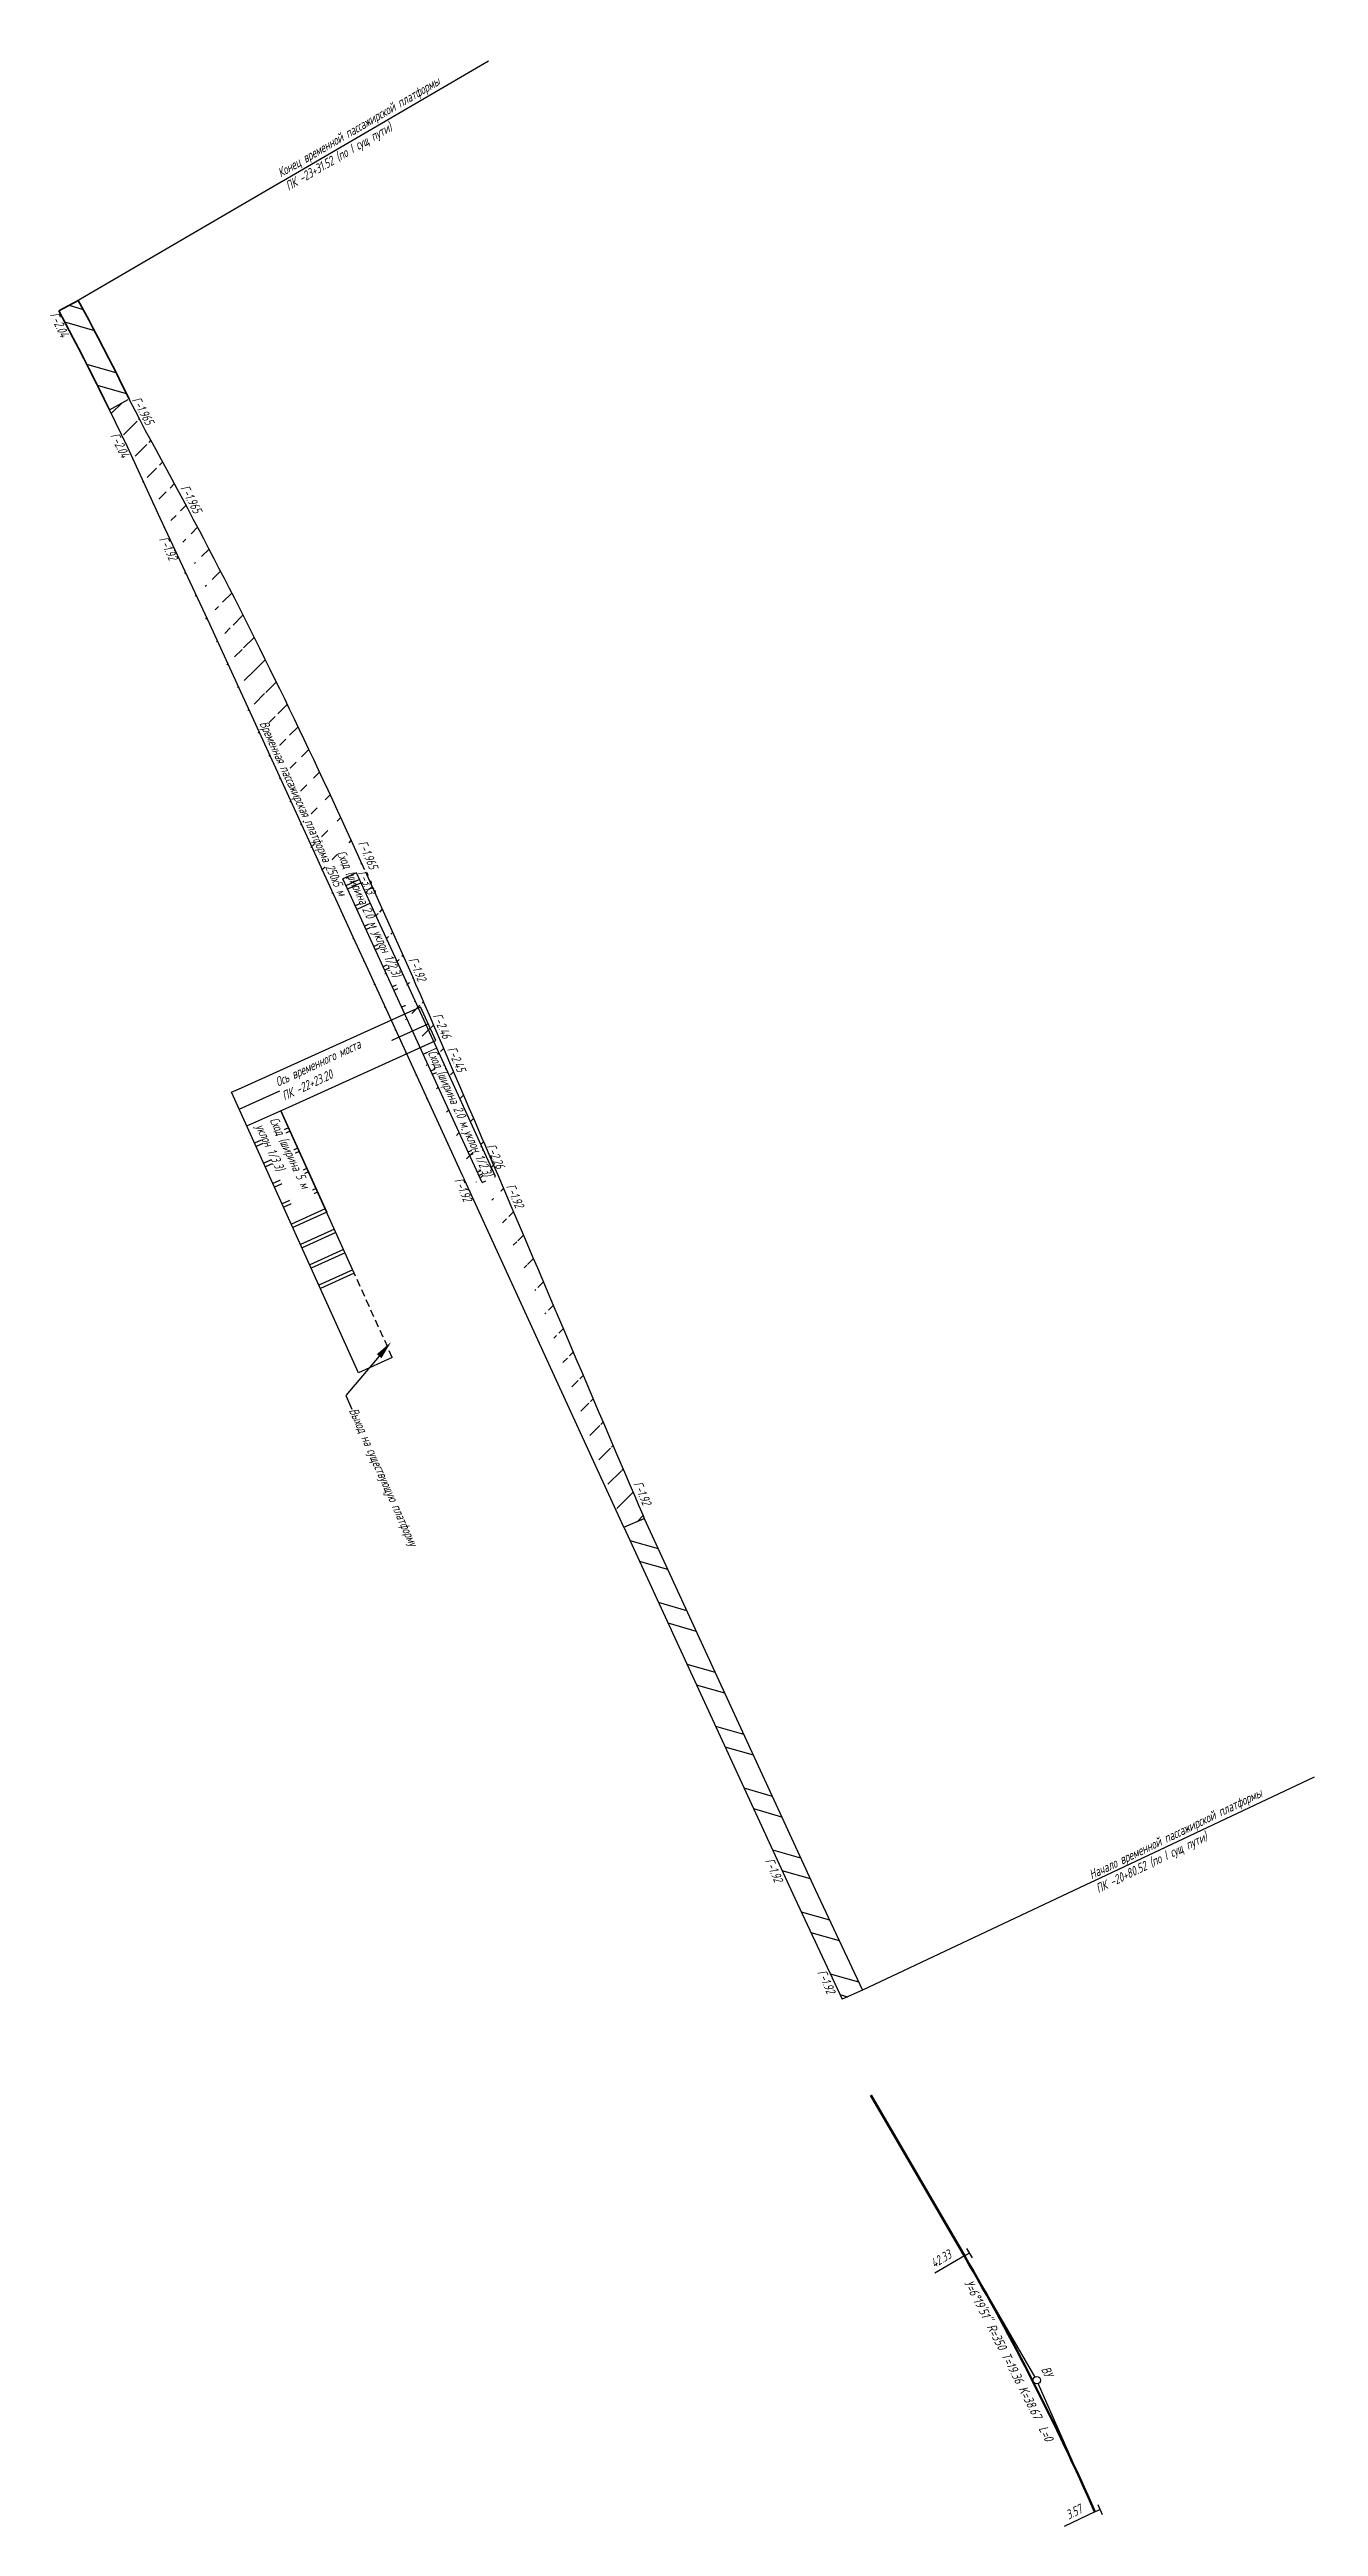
# Model space of a CAD drawing. Extents: x 8609 to 10186, y 10524 to 14399.
# Drawn here: x 9548.4 to 9719.2, y 12024.7 to 12358.2 of the extents above; entities that cross this region are included whole.
import ezdxf
from ezdxf import colors
from ezdxf.entities.mleader import LeaderData, LeaderLine
from ezdxf.math import Vec2, Vec3

# ---------------------------------------------------------------- set-up
doc = ezdxf.new("R2010")
doc.units = 0
doc.linetypes.add('ACAD_ISO10W100', pattern=[18, 12, -3, 0, -3])
doc.linetypes.add('DASHEDX2', pattern=[1.5, 1, -0.5])
for name, color, linetype, lineweight in [('29_Пути', 7, 'Continuous', 30), ('Зеленые временные иссо', 3, 'Continuous', 30), ('Зеленые параметры кривых', 3, 'Continuous', 30), ('Зеленые пути', 3, 'Continuous', 30), ('Зеленые пути габариты', 3, 'Continuous', 30), ('кресты здания и сооружения', 1, 'Continuous', 30)]:
    doc.layers.add(name, color=color, linetype=linetype, lineweight=lineweight)
doc.styles.get("Standard").update_dxf_attribs({"font": 'spds.shx', "width": 0.9, "oblique": 15, "height": 1.25})
doc.styles.add('Параметры кривых', font='SPDS.shx', dxfattribs={"oblique": 14.99999999999998, "height": 2.5})
doc.styles.add('СПДС', font='spds.shx', dxfattribs={"width": 0.9, "oblique": 15, "height": 2.5})
pattern_1 = [(164, (0, 0), (-1.91657544433455, -6.683892887283115), []), (164, (-1.589106500714479, 2.866824015500242), (-1.91657544433455, -6.683892887283115), [])]

msp = doc.modelspace()

# ---------------------------------------------------------------- texts
at = {"layer": 'Зеленые временные иссо', "color": 3, "lineweight": 30, "char_height": 1.25, "attachment_point": 1, "bg_fill": 3, "box_fill_scale": 1, "bg_fill_color": 256, "bg_fill_transparency": 0}
for s, width, insert, rotation in [('Конец временной пассажирской платформы\\PПК -23+31.52 (по I сущ пути)', 32.04328005443187, (9578.952248565462, 12342.03339940175), 30.30624110679352), ('Начало временной пассажирской платформы\\PПК -20+80.52 (по I сущ пути)', 32.92907101142553, (9688.175758246829, 12112.90918526593), 25.932516324786825)]:
    msp.add_mtext_dynamic_manual_height_columns(s, width=width, gutter_width=6.25, heights=[0], dxfattribs=dict(at, insert=insert, rotation=rotation))

# ---------------------------------------------------------------- blocks, each defined once
blk = doc.blocks.new('alignment_cc_sign')
at = {"color": 0, "linetype": 'ByBlock', "lineweight": -2}
for p, q in [((-1.5, 1.5), (1.5, 1.5)), ((0, 0), (0, 1.5))]:
    blk.add_line(p, q, dxfattribs=at)

# ---------------------------------------------------------------- hatches: boundary and pattern name
at = {"layer": 'Зеленые временные иссо'}
h = msp.add_hatch(dxfattribs=at)
h.set_pattern_fill('ANSI31', color=3)
h.set_pattern_definition([(45, (0, 0), (-2.245064030267288, 2.245064030267288), [])])
edge = h.paths.add_edge_path()
edge.add_line((9559.147609032123, 12311.14809610903), (9559.260912380554, 12310.91696338019))
edge.add_line((9559.260912380554, 12310.91696338019), (9559.914903027096, 12309.63079247527))
edge.add_line((9559.914903027096, 12309.63079247527), (9560.641340481472, 12308.24925264634))
edge.add_line((9560.641340481472, 12308.24925264634), (9561.326006934782, 12306.90324262776))
edge.add_line((9561.326006934782, 12306.90324262776), (9562.008524879, 12305.65914587393))
edge.add_line((9562.008524879, 12305.65914587393), (9562.733133223966, 12304.33369149086))
edge.add_line((9562.733133223966, 12304.33369149086), (9563.45574518183, 12303.00723943009))
edge.add_line((9563.45574518183, 12303.00723943009), (9564.176213468187, 12301.68006100785))
edge.add_line((9564.176213468187, 12301.68006100785), (9564.894833484585, 12300.35061397751))
edge.add_line((9564.894833484585, 12300.35061397751), (9565.611457129724, 12299.02116732664))
edge.add_line((9565.611457129724, 12299.02116732664), (9566.325813609801, 12297.69022941544))
edge.add_line((9566.325813609801, 12297.69022941544), (9567.036762206304, 12296.36006752521))
edge.add_line((9567.036762206304, 12296.36006752521), (9567.744889218498, 12295.0265945459))
edge.add_line((9567.744889218498, 12295.0265945459), (9568.611448292464, 12293.38931703288))
edge.add_line((9568.611448292464, 12293.38931703288), (9569.1553756256, 12292.35724978539))
edge.add_line((9569.1553756256, 12292.35724978539), (9569.855439347237, 12291.01994857355))
edge.add_line((9569.855439347237, 12291.01994857355), (9570.55383054428, 12289.68103287865))
edge.add_line((9570.55383054428, 12289.68103287865), (9571.248824859567, 12288.34189749065))
edge.add_line((9571.248824859567, 12288.34189749065), (9571.94069171731, 12287.00103160641))
edge.add_line((9571.94069171731, 12287.00103160641), (9572.63010287565, 12285.65712881295))
edge.add_line((9572.63010287565, 12285.65712881295), (9573.317517760228, 12284.3132277251))
edge.add_line((9573.317517760228, 12284.3132277251), (9574.00167286368, 12282.96785566306))
edge.add_line((9574.00167286368, 12282.96785566306), (9574.684099594155, 12281.61996310039))
edge.add_line((9574.684099594155, 12281.61996310039), (9575.36327131624, 12280.27259012456))
edge.add_line((9575.36327131624, 12280.27259012456), (9576.039450109523, 12278.92322447956))
edge.add_line((9576.039450109523, 12278.92322447956), (9576.713894417544, 12277.57134276747))
edge.add_line((9576.713894417544, 12277.57134276747), (9577.385086088363, 12276.21998360855))
edge.add_line((9577.385086088363, 12276.21998360855), (9578.053467890064, 12274.8662610639))
edge.add_line((9578.053467890064, 12274.8662610639), (9578.609132073005, 12273.73697586626))
edge.add_line((9578.609132073005, 12273.73697586626), (9579.384420900082, 12272.15446868512))
edge.add_line((9579.384420900082, 12272.15446868512), (9580.045691495623, 12270.7970187899))
edge.add_line((9580.045691495623, 12270.7970187899), (9580.704170188677, 12269.43915590922))
edge.add_line((9580.704170188677, 12269.43915590922), (9581.360785051118, 12268.07902512274))
edge.add_line((9581.360785051118, 12268.07902512274), (9582.015151806107, 12266.7184210773))
edge.add_line((9582.015151806107, 12266.7184210773), (9582.66664724105, 12265.35556845229))
edge.add_line((9582.66664724105, 12265.35556845229), (9583.316146708787, 12263.99271703458))
edge.add_line((9583.316146708787, 12263.99271703458), (9583.963155146574, 12262.62681033259))
edge.add_line((9583.963155146574, 12262.62681033259), (9584.608412087198, 12261.26249499249))
edge.add_line((9584.608412087198, 12261.26249499249), (9585.250178829208, 12259.89512261838))
edge.add_line((9585.250178829208, 12259.89512261838), (9585.89083077301, 12258.52699962276))
edge.add_line((9585.89083077301, 12258.52699962276), (9586.529355449988, 12257.15816234649))
edge.add_line((9586.529355449988, 12257.15816234649), (9587.16500130902, 12255.78808108362))
edge.add_line((9587.16500130902, 12255.78808108362), (9587.798783351305, 12254.41771455754))
edge.add_line((9587.798783351305, 12254.41771455754), (9588.430456184857, 12253.04559742305))
edge.add_line((9588.430456184857, 12253.04559742305), (9589.06000083104, 12251.67277106307))
edge.add_line((9589.06000083104, 12251.67277106307), (9589.687153969951, 12250.29762795434))
edge.add_line((9589.687153969951, 12250.29762795434), (9590.312951608908, 12248.92226864737))
edge.add_line((9590.312951608908, 12248.92226864737), (9590.936509386536, 12247.54744845926))
edge.add_line((9590.936509386536, 12247.54744845926), (9591.157440522642, 12247.05727970069))
edge.add_line((9556.52008862664, 12309.69257798809), (9559.019499082286, 12311.08497761035))
edge.add_line((9585.413059054887, 12247.20044155578), (9584.365436753062, 12249.48640658271))
edge.add_line((9584.365436753062, 12249.48640658271), (9569.747917279097, 12281.39499784419))
edge.add_line((9569.747917279097, 12281.39499784419), (9563.334265345624, 12295.11010258876))
edge.add_line((9563.334265345624, 12295.11010258876), (9558.943468703203, 12304.69014852176))
edge.add_line((9558.943468703203, 12304.69014852176), (9556.516779603677, 12309.69940859387))
edge.add_line((9625.730835956778, 12159.21809204304), (9615.384308468792, 12181.78518644625))
edge.add_line((9615.384308468792, 12181.78518644625), (9598.63357317151, 12218.35260884369))
edge.add_line((9598.63357317151, 12218.35260884369), (9591.31486249776, 12234.32240694096))
edge.add_line((9591.31486249776, 12234.32240694096), (9589.324253882663, 12238.66739452999))
edge.add_line((9589.324031358434, 12238.66729376028), (9587.24767215298, 12243.19759431))
edge.add_line((9587.24767215298, 12243.19759431), (9585.413059054887, 12247.20044155578))
edge.add_line((9590.122486644777, 12247.51373737194), (9587.845522818508, 12246.48153613697))
edge.add_line((9598.15631675619, 12223.72741806993), (9587.859453926201, 12246.48785143562))
edge.add_line((9591.157440522642, 12247.05727970069), (9597.283434059033, 12233.3581374815))
edge.add_line((9600.434068662771, 12224.75787731321), (9590.122486644777, 12247.51373737194))
edge.add_line((9597.283434059034, 12233.3581374815), (9597.715396512902, 12232.36875813171))
edge.add_line((9597.715396512902, 12232.36875813171), (9598.318103996782, 12230.9847240541))
edge.add_line((9598.318103996782, 12230.9847240541), (9598.919540218742, 12229.59802392772))
edge.add_line((9598.919540218742, 12229.59802392772), (9599.521339473426, 12228.20948694241))
edge.add_line((9599.521339473426, 12228.20948694241), (9600.121314578439, 12226.82285473797))
edge.add_line((9600.121314578439, 12226.82285473797), (9601.318754159338, 12224.04415520967))
edge.add_line((9601.318754159338, 12224.04415520967), (9601.916293329139, 12222.65522547542))
edge.add_line((9601.916293329139, 12222.65522547542), (9602.51363498237, 12221.26575668166))
edge.add_line((9602.51363498237, 12221.26575668166), (9604.301175924276, 12217.09382807395))
edge.add_line((9604.301175924276, 12217.09382807395), (9604.895520724342, 12215.70335907398))
edge.add_line((9604.895520724342, 12215.70335907398), (9605.49071683331, 12214.31190044272))
edge.add_line((9605.49071683331, 12214.31190044272), (9606.085520724342, 12212.92035907398))
edge.add_line((9606.085520724342, 12212.92035907398), (9606.638282163662, 12211.62557499696))
edge.add_line((9606.638282163662, 12211.62557499696), (9606.981978663149, 12210.82695660018))
edge.add_line((9606.981978663149, 12210.82695660018), (9607.577570231559, 12209.43890846509))
edge.add_line((9607.577570231559, 12209.43890846509), (9608.171913300142, 12208.05044130474))
edge.add_line((9608.171913300142, 12208.05044130474), (9608.767110125664, 12206.6609816593))
edge.add_line((9608.767110125664, 12206.6609816593), (9609.361913300143, 12205.27144130474))
edge.add_line((9609.361913300143, 12205.27144130474), (9610.54945411548, 12202.49251492417))
edge.add_line((9610.54945411548, 12202.49251492417), (9612.327995345551, 12198.32358938123))
edge.add_line((9612.327995345551, 12198.32358938123), (9612.919342046025, 12196.93412256739))
edge.add_line((9612.919342046025, 12196.93412256739), (9613.512799892847, 12195.54204768976))
edge.add_line((9613.512799892847, 12195.54204768976), (9614.104536991706, 12194.15266467561))
edge.add_line((9614.104536991706, 12194.15266467561), (9615.288342046026, 12191.37112256739))
edge.add_line((9615.288342046026, 12191.37112256739), (9615.880536991708, 12189.9806646756))
edge.add_line((9615.880536991708, 12189.9806646756), (9616.472342046025, 12188.5901225674))
edge.add_line((9616.472342046025, 12188.5901225674), (9616.779096806797, 12187.86869905774))
edge.add_line((9616.779096806797, 12187.86869905774), (9617.656428027196, 12185.80792057274))
edge.add_line((9617.656428027196, 12185.80792057274), (9618.248536991707, 12184.41766467561))
edge.add_line((9618.248536991707, 12184.41766467561), (9618.840342046025, 12183.0271225674))
edge.add_line((9618.840342046025, 12183.0271225674), (9619.433799892848, 12181.63504768976))
edge.add_line((9619.433799892848, 12181.63504768976), (9620.025536991705, 12180.24566467561))
edge.add_line((9620.025536991705, 12180.24566467561), (9620.617342046025, 12178.85512256739))
edge.add_line((9620.617342046025, 12178.85512256739), (9621.210995345555, 12177.46358938123))
edge.add_line((9621.210995345555, 12177.46358938123), (9621.802342046025, 12176.0741225674))
edge.add_line((9621.802342046025, 12176.0741225674), (9622.395995345554, 12174.68258938123))
edge.add_line((9622.395995345554, 12174.68258938123), (9622.988799892846, 12173.29204768976))
edge.add_line((9622.988799892846, 12173.29204768976), (9623.580536991707, 12171.9026646756))
edge.add_line((9623.580536991707, 12171.9026646756), (9624.173995345554, 12170.51158938123))
edge.add_line((9624.173995345554, 12170.51158938123), (9624.766799892846, 12169.12104768976))
edge.add_line((9624.766799892846, 12169.12104768976), (9625.952995345551, 12166.34058938123))
edge.add_line((9625.952995345551, 12166.34058938123), (9626.545799892847, 12164.95004768976))
edge.add_line((9626.545799892847, 12164.95004768976), (9627.211304387672, 12163.39186539358))
edge.add_line((9627.211304387672, 12163.39186539358), (9627.733123219186, 12162.16928971416))
edge.add_line((9627.733123219186, 12162.16928971416), (9628.325995345554, 12160.77958938123))
edge.add_line((9628.325995345554, 12160.77958938123), (9628.489501031812, 12160.39697481611))
edge.add_line((9598.156315909453, 12223.72640096221), (9598.536131817043, 12222.84502514994))
edge.add_line((9598.536131817043, 12222.84502514994), (9599.132943444292, 12221.45778511426))
edge.add_line((9599.132943444292, 12221.45778511426), (9599.729246411745, 12220.07073213331))
edge.add_line((9599.729246411745, 12220.07073213331), (9601.516062929773, 12215.90049425316))
edge.add_line((9601.516062929773, 12215.90049425316), (9602.109373143434, 12214.51244276399))
edge.add_line((9602.109373143434, 12214.51244276399), (9602.704879282172, 12213.12025907944))
edge.add_line((9602.704879282172, 12213.12025907944), (9603.29937368876, 12211.72944148821))
edge.add_line((9603.29937368876, 12211.72944148821), (9603.853336742373, 12210.43184198843))
edge.add_line((9603.853336742373, 12210.43184198843), (9604.198132490934, 12209.63066935985))
edge.add_line((9604.198132490934, 12209.63066935985), (9606.035844461121, 12205.34399008106))
edge.add_line((9600.434068662771, 12224.75787731321), (9600.832024838739, 12223.83440638734))
edge.add_line((9600.832024838739, 12223.83440638734), (9601.429436800205, 12222.44577209102))
edge.add_line((9601.429436800205, 12222.44577209102), (9602.026596722293, 12221.05672597399))
edge.add_line((9602.026596722293, 12221.05672597399), (9603.81401094504, 12216.8850931152))
edge.add_line((9603.81401094504, 12216.8850931152), (9604.408174882623, 12215.49504673503))
edge.add_line((9604.408174882623, 12215.49504673503), (9605.003425125838, 12214.10346150243))
edge.add_line((9605.003425125838, 12214.10346150243), (9605.598174882625, 12212.71204673503))
edge.add_line((9605.598174882625, 12212.71204673503), (9606.151146510922, 12211.41677017841))
edge.add_line((9606.151146510922, 12211.41677017841), (9606.49503527329, 12210.61770503669))
edge.add_line((9606.49503527329, 12210.61770503669), (9608.334664642483, 12206.33038088603))
edge.add_line((9606.035844461121, 12205.34399008106), (9608.333279055445, 12206.32978635048))
edge.add_line((9625.73083595678, 12159.21809204304), (9628.48950130881, 12160.39697416792))
h = msp.add_hatch(dxfattribs=at)
h.set_pattern_fill('ANSI32', color=2, scale=0.73, angle=119)
h.set_pattern_definition(pattern_1)
edge = h.paths.add_edge_path()
edge.add_line((9625.73083595678, 12159.21809204304), (9628.48950130881, 12160.39697416792))
edge.add_line((9628.491369737068, 12160.39785958842), (9651.50342461707, 12110.4390863829))
edge.add_line((9651.50342461707, 12110.4390863829), (9657.865309980549, 12096.88267761473))
edge.add_line((9625.73083595678, 12159.21809204304), (9648.747364083205, 12109.24960749689))
edge.add_line((9648.747364083205, 12109.24960749689), (9655.113791801388, 12095.68351951986))
edge.add_line((9657.865309980549, 12096.88267761473), (9655.113791801388, 12095.68351951986))

# ---------------------------------------------------------------- linework, layer by layer
at = {"color": 3, "lineweight": 30}
for p, q in [((9597.66623738222, 12230.06450572961), (9595.844651496624, 12229.23873802131)), ((9599.773039531705, 12220.66679593493), (9601.611534248348, 12221.455667678)), ((9599.981410539714, 12220.21211981914), (9601.819905255596, 12221.00099156188)), ((9604.772143713219, 12209.75424952139), (9606.610029083444, 12210.54443156535)), ((9604.980405706841, 12209.2996065335), (9606.81819945122, 12210.08998859652)), ((9606.01552617929, 12207.03990347279), (9607.833831539927, 12207.87282932183)), ((9606.223696548304, 12206.58546050453), (9608.042001907703, 12207.41838635301))]:
    msp.add_line(p, q, dxfattribs=at)
at = {"layer": '29_Пути', "color": 3, "lineweight": 35}
msp.add_line((9552.315157573104, 12324.42807647411), (9549.670019756893, 12323.01271576629), dxfattribs=at)
at = {"layer": 'Зеленые временные иссо', "color": 3}
for p, q in [((9574.275895451437, 12218.40776900522), (9598.354547610186, 12229.28266195633)), ((9580.6591933469, 12215.80285960878), (9600.429197179299, 12224.75567127044)), ((9572.955055545994, 12217.81129120354), (9574.275895451437, 12218.40776900522)), ((9580.606878353923, 12213.0157264661), (9576.049985830494, 12210.95788037615)), ((9580.812662962919, 12212.56003721376), (9576.25577043949, 12210.50219112381)), ((9581.841586007893, 12210.28159095205), (9577.284693484464, 12208.22374486209)), ((9582.047370616889, 12209.8259016997), (9577.49047809346, 12207.76805560975)), ((9583.076293661863, 12207.54745543799), (9578.519401138434, 12205.48960934804)), ((9583.282078270859, 12207.09176618565), (9578.72518574743, 12205.0339200957)), ((9584.311001315833, 12204.81331992393), (9579.754108792404, 12202.75547383398)), ((9584.516785924829, 12204.35763067159), (9579.9598934014, 12202.29978458164)), ((9585.545708969803, 12202.07918440988), (9580.988816446374, 12200.02133831993)), ((9585.751493578799, 12201.62349515753), (9581.19460105537, 12199.56564906758)), ((9586.780416623773, 12199.34504889582), (9582.223524100344, 12197.28720280587)), ((9586.986201232769, 12198.88935964348), (9582.42930870934, 12196.83151355353)), ((9588.015124277743, 12196.61091338176), (9583.458231754314, 12194.55306729181)), ((9588.220908886738, 12196.15522412942), (9583.66401636331, 12194.09737803947)), ((9589.249831931713, 12193.87677786771), (9584.692939408284, 12191.81893177776)), ((9589.455616540708, 12193.42108861537), (9584.89872401728, 12191.36324252541)), ((9594.580260842122, 12182.07573350427), (9590.023368318693, 12180.01788741432)), ((9657.865309980549, 12096.88267761473), (9655.113791801388, 12095.68351951986))]:
    msp.add_line(p, q, dxfattribs=at)
at = {"layer": 'Зеленые временные иссо', "color": 3, "linetype": 'ACAD_ISO10W100'}
msp.add_line((9573.983112385122, 12215.53476306727), (9599.395694942019, 12227.01082562117), dxfattribs=at)
at = {"layer": 'Зеленые временные иссо', "color": 3, "lineweight": 30}
for p, q in [((9598.731184491655, 12222.94017651393), (9600.569679212105, 12223.72904825863)), ((9606.661171184249, 12205.63043855284), (9608.479476541048, 12206.46336440013))]:
    msp.add_line(p, q, dxfattribs=at)
at = {"layer": 'Зеленые временные иссо', "color": 3, "lineweight": 35, "flags": 128}
msp.add_lwpolyline([(9549.670019756893, 12323.01271576629), (9551.073589353968, 12320.38961410861), (9551.626093913583, 12319.34349748101), (9552.336242617605, 12317.98355265404), (9553.040816129005, 12316.620640127), (9553.740943419623, 12315.25458716628), (9554.753278797252, 12313.25301533333), (9555.122184960828, 12312.51621094651), (9555.80509959379, 12311.14435596324), (9556.52008862664, 12309.69257798809)], dxfattribs=at)
at = {"layer": 'Зеленые временные иссо', "color": 3, "lineweight": 30}
for points in [[(9589.065806138076, 12244.03089426334), (9587.925908876452, 12246.51797702695)], [(9592.960299328626, 12240.33389366696), (9590.883940123173, 12244.86419421668)], [(9591.14216534353, 12239.50059371362), (9589.065806138076, 12244.03089426334)], [(9593.133125901977, 12235.15542446351), (9591.14251728688, 12239.50041205254)], [(9594.951389306194, 12235.98844198607), (9592.960780691097, 12240.3334295751)], [(9625.730835956778, 12159.21809204304), (9615.384308468792, 12181.78518644625), (9598.63357317151, 12218.35260884369), (9591.31486249776, 12234.32240694096)], [(9606.661171184249, 12205.63043855284), (9600.451878560676, 12219.18553471778), (9593.13302578288, 12235.15564296313)], [(9608.479476541048, 12206.46336440013), (9602.27018395211, 12220.01846058692), (9594.95118906938, 12235.98887898228)]]:
    msp.add_lwpolyline(points, dxfattribs=at)
at = {"layer": 'Зеленые временные иссо', "color": 3, "lineweight": 30, "flags": 128}
msp.add_lwpolyline([(9597.283434059034, 12233.3581374815), (9597.715396512902, 12232.36875813171), (9598.318103996782, 12230.9847240541), (9598.919540218742, 12229.59802392772), (9599.521339473426, 12228.20948694241), (9600.121314578439, 12226.82285473797), (9601.318754159338, 12224.04415520967), (9601.916293329139, 12222.65522547542), (9602.51363498237, 12221.26575668166), (9604.301175924276, 12217.09382807395), (9604.895520724342, 12215.70335907398), (9605.49071683331, 12214.31190044272), (9606.085520724342, 12212.92035907398), (9606.638282163662, 12211.62557499696), (9606.981978663149, 12210.82695660018), (9607.577570231559, 12209.43890846509), (9608.171913300142, 12208.05044130474), (9608.767110125664, 12206.6609816593), (9609.361913300143, 12205.27144130474), (9610.54945411548, 12202.49251492417), (9612.327995345551, 12198.32358938123), (9612.919342046025, 12196.93412256739), (9613.512799892847, 12195.54204768976), (9614.104536991706, 12194.15266467561), (9615.288342046026, 12191.37112256739), (9615.880536991708, 12189.9806646756), (9616.472342046025, 12188.5901225674), (9616.779096806797, 12187.86869905774), (9617.656428027196, 12185.80792057274), (9618.248536991707, 12184.41766467561), (9618.840342046025, 12183.0271225674), (9619.433799892848, 12181.63504768976), (9620.025536991705, 12180.24566467561), (9620.617342046025, 12178.85512256739), (9621.210995345555, 12177.46358938123), (9621.802342046025, 12176.0741225674), (9622.395995345554, 12174.68258938123), (9622.988799892846, 12173.29204768976), (9623.580536991707, 12171.9026646756), (9624.173995345554, 12170.51158938123), (9624.766799892846, 12169.12104768976), (9625.952995345551, 12166.34058938123), (9626.545799892847, 12164.95004768976), (9627.211304387672, 12163.39186539358), (9627.733123219186, 12162.16928971416), (9628.325995345554, 12160.77958938123), (9628.489501031812, 12160.39697481611)], dxfattribs=at)
at = {"layer": 'Зеленые временные иссо', "color": 3, "linetype": 'DASHEDX2'}
msp.add_lwpolyline([(9594.582, 12182.077), (9589.455616540708, 12193.42108861537)], dxfattribs=at)
at = {"layer": 'Зеленые пути', "color": 3, "lineweight": 50}
msp.add_line((9659.015772953253, 12082.74254027119), (9671.60150333223, 12061.08926978104), dxfattribs=at)
at = {"layer": 'Зеленые пути', "color": 3}
for p, q in [((9671.60153413913, 12061.08928768728), (9667.62993815081, 12058.78083271304)), ((9689.150593317829, 12026.64955484043), (9685.00814729972, 12024.66393653634))]:
    msp.add_line(p, q, dxfattribs=at)
at = {"layer": 'Зеленые пути', "color": 3, "lineweight": 30}
for p, q in [((9671.60153413913, 12061.08928768728), (9681.077116022196, 12044.78696279303)), ((9689.150593396329, 12026.64955473198), (9681.530437214406, 12043.89732759527))]:
    msp.add_line(p, q, dxfattribs=at)
at = {"layer": 'Зеленые пути', "color": 3, "lineweight": 50, "flags": 128}
msp.add_lwpolyline([(9689.150593396327, 12026.64955473198, 0.02763045951724052), (9671.601534139128, 12061.08928768728)], format="xyb", dxfattribs=at)
at = {"layer": 'Зеленые пути', "color": 3, "lineweight": 30}
msp.add_circle((9681.328376427555, 12044.35468023648), 0.5, dxfattribs=at)
at = {"layer": 'кресты здания и сооружения', "color": 3, "lineweight": 30}
msp.add_line((9625.73083595678, 12159.21809204304), (9628.48950130881, 12160.39697416792), dxfattribs=at)
for points in [[(9585.413059054887, 12247.20044155578), (9584.365436753062, 12249.48640658271), (9569.747917279097, 12281.39499784419), (9563.334265345624, 12295.11010258876), (9558.943468703203, 12304.69014852176), (9556.516779603677, 12309.69940859387)], [(9587.24767215298, 12243.19759431), (9585.413059054887, 12247.20044155578)], [(9590.883940123173, 12244.86419421668), (9589.747495036117, 12247.3437448595)], [(9589.324031358434, 12238.66729376028), (9587.24767215298, 12243.19759431)], [(9591.31486249776, 12234.32240694096), (9589.324253882663, 12238.66739452999)], [(9600.429197179299, 12224.75567127044), (9598.354547610186, 12229.28266195633)]]:
    msp.add_lwpolyline(points, dxfattribs=at)
at = {"layer": 'кресты здания и сооружения', "color": 3, "lineweight": 70}
msp.add_lwpolyline([(9589.324042492584, 12238.66726946056), (9589.32403135775, 12238.66729376177)], dxfattribs=at)

# ---------------------------------------------------------------- block references
at = {"layer": 'Зеленые пути', "color": 3, "lineweight": 30}
for p, xscale, yscale, zscale, rotation in [((9671.60153413913, 12061.08928768728), 0.5, 0.5, 0.5, 300.1669144932847), ((9689.150593396329, 12026.64955473198), 0.4999999999999999, 0.4999999999999999, 0.4999999999999999, 293.8360941138699)]:
    msp.add_blockref('alignment_cc_sign', p, dxfattribs=dict(at, xscale=xscale, yscale=yscale, zscale=zscale, rotation=rotation))

msp.set_redraw_order([(e.dxf.handle, doc.entitydb.next_handle()) for e in msp.query("TEXT MTEXT ATTDEF DIMENSION ARC_DIMENSION")])  # texts and dimensions are drawn at this point

# ---------------------------------------------------------------- next in the draw order: linework, layer by layer
at = {"layer": 'Зеленые временные иссо', "color": 3, "lineweight": 30, "flags": 128}
for points in [[(9607.544328451624, 12356.61576365585), (9552.315157573104, 12324.42807647411)], [(9718.649359334828, 12125.5589305283), (9657.865309980549, 12096.88267761473)]]:
    msp.add_lwpolyline(points, dxfattribs=at)

# ---------------------------------------------------------------- next in the draw order: texts
at = {"layer": 'Зеленые временные иссо', "color": 3, "lineweight": 30, "char_height": 1.25, "attachment_point": 1, "style": 'СПДС', "bg_fill": 3, "box_fill_scale": 1, "bg_fill_color": 256, "bg_fill_transparency": 0}
for s, width, insert, rotation in [('Временная пассажирская платформа 250х5 м', 33.67538016516418, (9577.80339614953, 12267.98044130489), 294.61447060546055), ('Ось временного моста\\PПК -22+23.20', 16.50970247984039, (9578.652774857139, 12219.65588743947), 25.064374032611948)]:
    msp.add_mtext_dynamic_manual_height_columns(s, width=width, gutter_width=12.5, heights=[0], dxfattribs=dict(at, insert=insert, rotation=rotation))
at = {"layer": 'Зеленые параметры кривых', "color": 3, "lineweight": 30, "char_height": 1.25, "attachment_point": 1, "bg_fill": 3, "box_fill_scale": 1, "bg_fill_color": 256, "bg_fill_transparency": 0}
for s, width, insert, rotation in [('42.33', 0.6611886026948923, (9666.888054280678, 12060.50305599863), 30.77962802223172), ('3.57', 1.006782545342503, (9685.052864304334, 12026.66938271241), 27.033124436914175)]:
    msp.add_mtext_dynamic_manual_height_columns(s, width=width, gutter_width=6.25, heights=[0], dxfattribs=dict(at, insert=insert, rotation=rotation))
at = {"layer": 'Зеленые параметры кривых', "color": 3, "lineweight": 30, "insert": (9672.671480969526, 12058.00920123024), "char_height": 1.25, "attachment_point": 1, "rotation": 297.00151432148994, "style": 'Параметры кривых', "bg_fill": 3, "box_fill_scale": 1, "bg_fill_color": 256, "bg_fill_transparency": 0}
msp.add_mtext_dynamic_manual_height_columns('У=6°19\'51" R=350 T=19.36 K=38.67  L=0', width=30.94951778374264, gutter_width=6.25, heights=[0], dxfattribs=at)
at = {"layer": 'Зеленые пути габариты', "color": 3, "lineweight": 30, "char_height": 1.25, "attachment_point": 1, "rotation": 293.7845005461282, "bg_fill": 3, "box_fill_scale": 1, "bg_fill_color": 256, "bg_fill_transparency": 0}
for s, insert in [('Г-1.92', (9597.857731388938, 12236.14665160829)), ('Г-2.46', (9601.116186568885, 12228.61199737914)), ('Г-1.92', (9604.020042112583, 12206.4536256715)), ('Г-1.92', (9610.998242196683, 12205.62817045635, -152.32)), ('Г-1.92', (9628.132700677326, 12165.57494286963)), ('Г-1.92', (9645.851829766672, 12114.81999128577))]:
    msp.add_mtext_dynamic_manual_height_columns(s, width=0.3084061448826105, gutter_width=6.25, heights=[0], dxfattribs=dict(at, insert=insert))

# ---------------------------------------------------------------- next in the draw order: linework, layer by layer
at = {"color": 3, "lineweight": 30}
for p, q in [((9595.166508245768, 12235.51904160836), (9593.344922351122, 12234.69327389595)), ((9595.374819007138, 12235.0644969518), (9593.553233113247, 12234.23872923973)), ((9596.416372813994, 12232.79177366899), (9594.594786923873, 12231.96600595863)), ((9596.624683575365, 12232.33722901242), (9594.803097686, 12231.51146130241))]:
    msp.add_line(p, q, dxfattribs=at)
at = {"layer": 'Зеленые временные иссо', "color": 3, "lineweight": 30}
for p, q in [((9591.417096513078, 12243.70092791866), (9589.595510353412, 12242.87516008612)), ((9592.667057169232, 12240.9737035382), (9590.845471009567, 12240.14793570566)), ((9592.875383945258, 12240.51916614146), (9591.053797785593, 12239.69339830891)), ((9593.916915488435, 12238.246432766), (9592.095330479018, 12237.42066545489)), ((9594.125171524653, 12237.79186330124), (9592.303586515238, 12236.96609599013))]:
    msp.add_line(p, q, dxfattribs=at)
at = {"layer": 'Зеленые временные иссо', "color": 3}
for p, q in [((9575.013630364203, 12213.25278498491), (9580.6591933469, 12215.80285960878)), ((9579.570216098218, 12215.31131042908), (9585.751493578802, 12201.62349515754))]:
    msp.add_line(p, q, dxfattribs=at)
for points in [[(9589.457536119638, 12193.42195568027), (9579.570342423274, 12215.31103069499)], [(9625.73083595678, 12159.21809204304), (9648.747364083205, 12109.24960749689), (9655.113791801388, 12095.68351951986)], [(9628.491369737068, 12160.39785958842), (9651.50342461707, 12110.4390863829), (9657.865309980549, 12096.88267761473)]]:
    msp.add_lwpolyline(points, dxfattribs=at)
at = {"layer": 'кресты здания и сооружения', "color": 3, "lineweight": 30, "flags": 128}
msp.add_lwpolyline([(9559.147609032123, 12311.14809610903), (9559.260912380554, 12310.91696338019), (9559.914903027096, 12309.63079247527), (9560.641340481472, 12308.24925264634), (9561.326006934782, 12306.90324262776), (9562.008524879, 12305.65914587393), (9562.733133223966, 12304.33369149086), (9563.45574518183, 12303.00723943009), (9564.176213468187, 12301.68006100785), (9564.894833484585, 12300.35061397751), (9565.611457129724, 12299.02116732664), (9566.325813609801, 12297.69022941544), (9567.036762206304, 12296.36006752521), (9567.744889218498, 12295.0265945459), (9568.611448292464, 12293.38931703288), (9569.1553756256, 12292.35724978539), (9569.855439347237, 12291.01994857355), (9570.55383054428, 12289.68103287865), (9571.248824859567, 12288.34189749065), (9571.94069171731, 12287.00103160641), (9572.63010287565, 12285.65712881295), (9573.317517760228, 12284.3132277251), (9574.00167286368, 12282.96785566306), (9574.684099594155, 12281.61996310039), (9575.36327131624, 12280.27259012456), (9576.039450109523, 12278.92322447956), (9576.713894417544, 12277.57134276747), (9577.385086088363, 12276.21998360855), (9578.053467890064, 12274.8662610639), (9578.609132073005, 12273.73697586626), (9579.384420900082, 12272.15446868512), (9580.045691495623, 12270.7970187899), (9580.704170188677, 12269.43915590922), (9581.360785051118, 12268.07902512274), (9582.015151806107, 12266.7184210773), (9582.66664724105, 12265.35556845229), (9583.316146708787, 12263.99271703458), (9583.963155146574, 12262.62681033259), (9584.608412087198, 12261.26249499249), (9585.250178829208, 12259.89512261838), (9585.89083077301, 12258.52699962276), (9586.529355449988, 12257.15816234649), (9587.16500130902, 12255.78808108362), (9587.798783351305, 12254.41771455754), (9588.430456184857, 12253.04559742305), (9589.06000083104, 12251.67277106307), (9589.687153969951, 12250.29762795434), (9590.312951608908, 12248.92226864737), (9590.936509386536, 12247.54744845926), (9591.157440522642, 12247.05727970069)], dxfattribs=at)

# ---------------------------------------------------------------- next in the draw order: texts
at = {"layer": 'Зеленые временные иссо', "color": 3, "lineweight": 30, "insert": (9600.467171251878, 12223.6377410933), "char_height": 1.25, "attachment_point": 1, "rotation": 294.38590423760684, "bg_fill": 3, "box_fill_scale": 1, "bg_fill_color": 256, "bg_fill_transparency": 0}
msp.add_mtext_dynamic_manual_height_columns('Сход (ширина 2.0 м уклон 1/2,3)', width=23.10585023348244, gutter_width=6.25, heights=[0], dxfattribs=at)
at = {"layer": 'Зеленые параметры кривых', "color": 3, "lineweight": 30, "insert": (9682.983494830174, 12046.39307178788), "char_height": 1.25, "attachment_point": 1, "rotation": 297.03312443696876, "bg_fill": 3, "box_fill_scale": 1, "bg_fill_color": 256, "bg_fill_transparency": 0}
msp.add_mtext_dynamic_manual_height_columns('ВУ', width=1.019619890948888, gutter_width=6.25, heights=[0], dxfattribs=at)

# ---------------------------------------------------------------- next in the draw order: texts
at = {"layer": 'Зеленые временные иссо', "color": 3, "lineweight": 30, "insert": (9579.165368046464, 12214.58568321494), "char_height": 1.25, "attachment_point": 1, "rotation": 295, "style": 'СПДС', "bg_fill": 3, "box_fill_scale": 1, "bg_fill_color": 256, "bg_fill_transparency": 0}
msp.add_mtext_dynamic_manual_height_columns('Сход (ширина 5 м уклон 1/3,3)', width=12.40004689033901, gutter_width=12.5, heights=[0], dxfattribs=at)
at = {"layer": 'Зеленые пути габариты', "color": 3, "lineweight": 30, "char_height": 1.25, "attachment_point": 1, "bg_fill": 3, "box_fill_scale": 1, "bg_fill_color": 256, "bg_fill_transparency": 0}
for s, width, insert, rotation in [('Г-1.965', 0.9799551896212506, (9560.56295614865, 12311.61863801725), 299.450166268314), ('Г-1.965', 0.9799551896212506, (9567.106238665681, 12299.74379074319), 297.9523080634467), ('Г-1.92', 0.9799551896212506, (9564.269534669376, 12292.8147493881), 295.52093436465), ('Г-1.965', 0.3084061448826105, (9591.06479740451, 12251.85619145684), 293.7845005461282), ('Г-2.45', 0.3084061448826105, (9603.086334985712, 12224.10291146595), 293.7845005461282), ('Г-2.26', 0.3084061448826105, (9608.353400777278, 12211.03401212112, -152.32), 293.7845005461282), ('Г-1.92', 0.3084061448826105, (9652.91417665557, 12099.79575367298, -152.4100000000001), 293.7845005461282)]:
    msp.add_mtext_dynamic_manual_height_columns(s, width=width, gutter_width=6.25, heights=[0], dxfattribs=dict(at, insert=insert, rotation=rotation))

# ---------------------------------------------------------------- next in the draw order: hatches: boundary and pattern name
at = {"layer": 'Зеленые временные иссо'}
h = msp.add_hatch(dxfattribs=at)
h.set_pattern_fill('ANSI32', color=2, scale=0.73, angle=119)
h.set_pattern_definition(pattern_1)
h.paths.add_polyline_path([(9556.414389624953, 12316.61574476375), (9555.708192789305, 12317.99364031377), (9554.99836411408, 12319.36671832176), (9554.282114374737, 12320.73834671778), (9553.722551894316, 12321.79782687006), (9552.315157573104, 12324.42807647411), (9549.670019756893, 12323.01271576629), (9551.073589353968, 12320.38961410861), (9551.626093913583, 12319.34349748101), (9552.336242617605, 12317.98355265404), (9553.040816129005, 12316.620640127), (9553.740943419623, 12315.25458716628), (9554.753278797252, 12313.25301533333), (9555.122184960828, 12312.51621094651), (9555.80509959379, 12311.14435596324), (9556.52008862664, 12309.69257798809), (9559.019499082286, 12311.08497761035), (9559.14319013074, 12311.15706503646), (9558.493481349362, 12312.47576179155), (9557.806280491457, 12313.85622704433), (9557.433100557915, 12314.60156729411)])

# ---------------------------------------------------------------- next in the draw order: linework, layer by layer
at = {"layer": 'Зеленые временные иссо', "color": 3, "lineweight": 35, "flags": 128}
msp.add_lwpolyline([(9552.315157573104, 12324.42807647411), (9553.722551894316, 12321.79782687006), (9554.282114374737, 12320.73834671778), (9554.99836411408, 12319.36671832176), (9555.708192789305, 12317.99364031377), (9556.414389624953, 12316.61574476375), (9557.433100557915, 12314.60156729411), (9557.806280491457, 12313.85622704433), (9558.493481349362, 12312.47576179155), (9559.147609032123, 12311.14809610903)], dxfattribs=at)
at = {"layer": 'Зеленые временные иссо', "color": 3}
msp.add_lwpolyline([(9590.025287938608, 12180.01875429506), (9572.954655784353, 12217.81111067527)], dxfattribs=at)
at = {"layer": 'кресты здания и сооружения', "color": 3, "lineweight": 30}
for p, q in [((9556.52008862664, 12309.69257798809), (9559.019499082286, 12311.08497761035)), ((9591.157440522642, 12247.05727970069), (9597.283434059033, 12233.3581374815))]:
    msp.add_line(p, q, dxfattribs=at)

# ---------------------------------------------------------------- next in the draw order: texts
at = {"layer": 'Зеленые пути габариты', "color": 3, "lineweight": 30, "insert": (9557.724812569968, 12306.77685222636), "char_height": 1.25, "attachment_point": 1, "rotation": 295.52093436465, "bg_fill": 3, "box_fill_scale": 1, "bg_fill_color": 256, "bg_fill_transparency": 0}
msp.add_mtext_dynamic_manual_height_columns('Г-2.04', width=0.9799551896212506, gutter_width=6.25, heights=[0], dxfattribs=at)

# ---------------------------------------------------------------- next in the draw order: texts
at = {"layer": 'Зеленые пути габариты', "color": 3, "lineweight": 30, "char_height": 1.25, "attachment_point": 1, "bg_fill": 3, "box_fill_scale": 1, "bg_fill_color": 256, "bg_fill_transparency": 0}
for s, width, insert, rotation in [('Г-2.04', 0.9799551896212506, (9549.57044719823, 12323.01686469996), 295.52093436465), ('Г-3.13', 0.3084061448826105, (9591.047205182707, 12247.84116768434), 293.7845005461282)]:
    msp.add_mtext_dynamic_manual_height_columns(s, width=width, gutter_width=6.25, heights=[0], dxfattribs=dict(at, insert=insert, rotation=rotation))

# ---------------------------------------------------------------- next in the draw order: leaders
at = {"layer": 'Зеленые временные иссо', "color": 3}
ml = msp.add_multileader_mtext('Standard', dxfattribs=at)
ml.set_content('Выход на существующую платформу', color=3)
ml.set_leader_properties(color=256, lineweight=30)
ml.build(insert=Vec2(0, 0))
ml.multileader.update_dxf_attribs({"dogleg_length": 2, "arrow_head_size": 2.5})
ctx = ml.context
ctx.base_point, ctx.char_height, ctx.arrow_head_size, ctx.landing_gap_size, ctx.plane_origin, ctx.plane_x_axis, ctx.plane_y_axis = Vec3(9589.13168209215, 12175.11731095556), 1.25, 2.5, 0, Vec3(9593.977590545956, 12183.41448761892), Vec3(0.4067366430757998, -0.9135454576426011), Vec3(0.9135454576426011, 0.4067366430757998)
notes = []
notes.append((ctx, [(1, (1, 1, 0), (9588.318208805998, 12176.94440187085), (0.4067366430757998, -0.9135454576426011), 2, [(0, [(9594.42153341739, 12184.16596754672)], 0, [])])]))
ctx.mtext.insert, ctx.mtext.text_direction, ctx.mtext.rotation, ctx.mtext.flow_direction = Vec3(9589.863127117733, 12175.44297126268), Vec3(0.4067366430757998, -0.9135454576426011), 5.131268000863328, 5
ctx.mtext.has_bg_fill, ctx.mtext.bg_color, ctx.mtext.bg_scale_factor, ctx.mtext.bg_transparency, ctx.mtext.use_window_bg_color = 1, -1027028792, 1.5, 0, 1
for ctx, leaders in notes:
    for number, flags, end, landing, length, lines in leaders:
        leader = LeaderData()
        leader.index, (leader.has_last_leader_line, leader.has_dogleg_vector, leader.attachment_direction) = number, flags
        leader.last_leader_point, leader.dogleg_vector, leader.dogleg_length = Vec3(end), Vec3(landing), length
        for number, points, colour, breaks in lines:
            line = LeaderLine()
            line.index, line.vertices, line.color, line.breaks = number, Vec3.list(points), colors.encode_raw_color(colour), breaks
            leader.lines.append(line)
        ctx.leaders.append(leader)

# ---------------------------------------------------------------- next in the draw order: texts
at = {"layer": 'Зеленые временные иссо', "color": 3, "lineweight": 30, "insert": (9588.214347074692, 12250.51867593427), "char_height": 1.25, "attachment_point": 1, "rotation": 294.38590423760684, "bg_fill": 3, "box_fill_scale": 1, "bg_fill_color": 256, "bg_fill_transparency": 0}
msp.add_mtext_dynamic_manual_height_columns('Сход (ширина 2.0 м уклон 1/2,3)', width=23.10585023348244, gutter_width=6.25, heights=[0], dxfattribs=at)

# ---------------------------------------------------------------- next in the draw order: linework, layer by layer
at = {"layer": 'Зеленые временные иссо', "color": 3, "lineweight": 30}
for p, q in [((9589.747495036117, 12247.3437448595), (9587.925908876452, 12246.51797702695)), ((9590.167135856926, 12246.42815229912), (9588.34554969726, 12245.60238446657)), ((9590.375462632948, 12245.97361490238), (9588.557328647854, 12245.14031494904)), ((9591.625423289104, 12243.24639052192), (9589.803837129439, 12242.42062268937))]:
    msp.add_line(p, q, dxfattribs=at)

doc.saveas('drawing.dxf')
